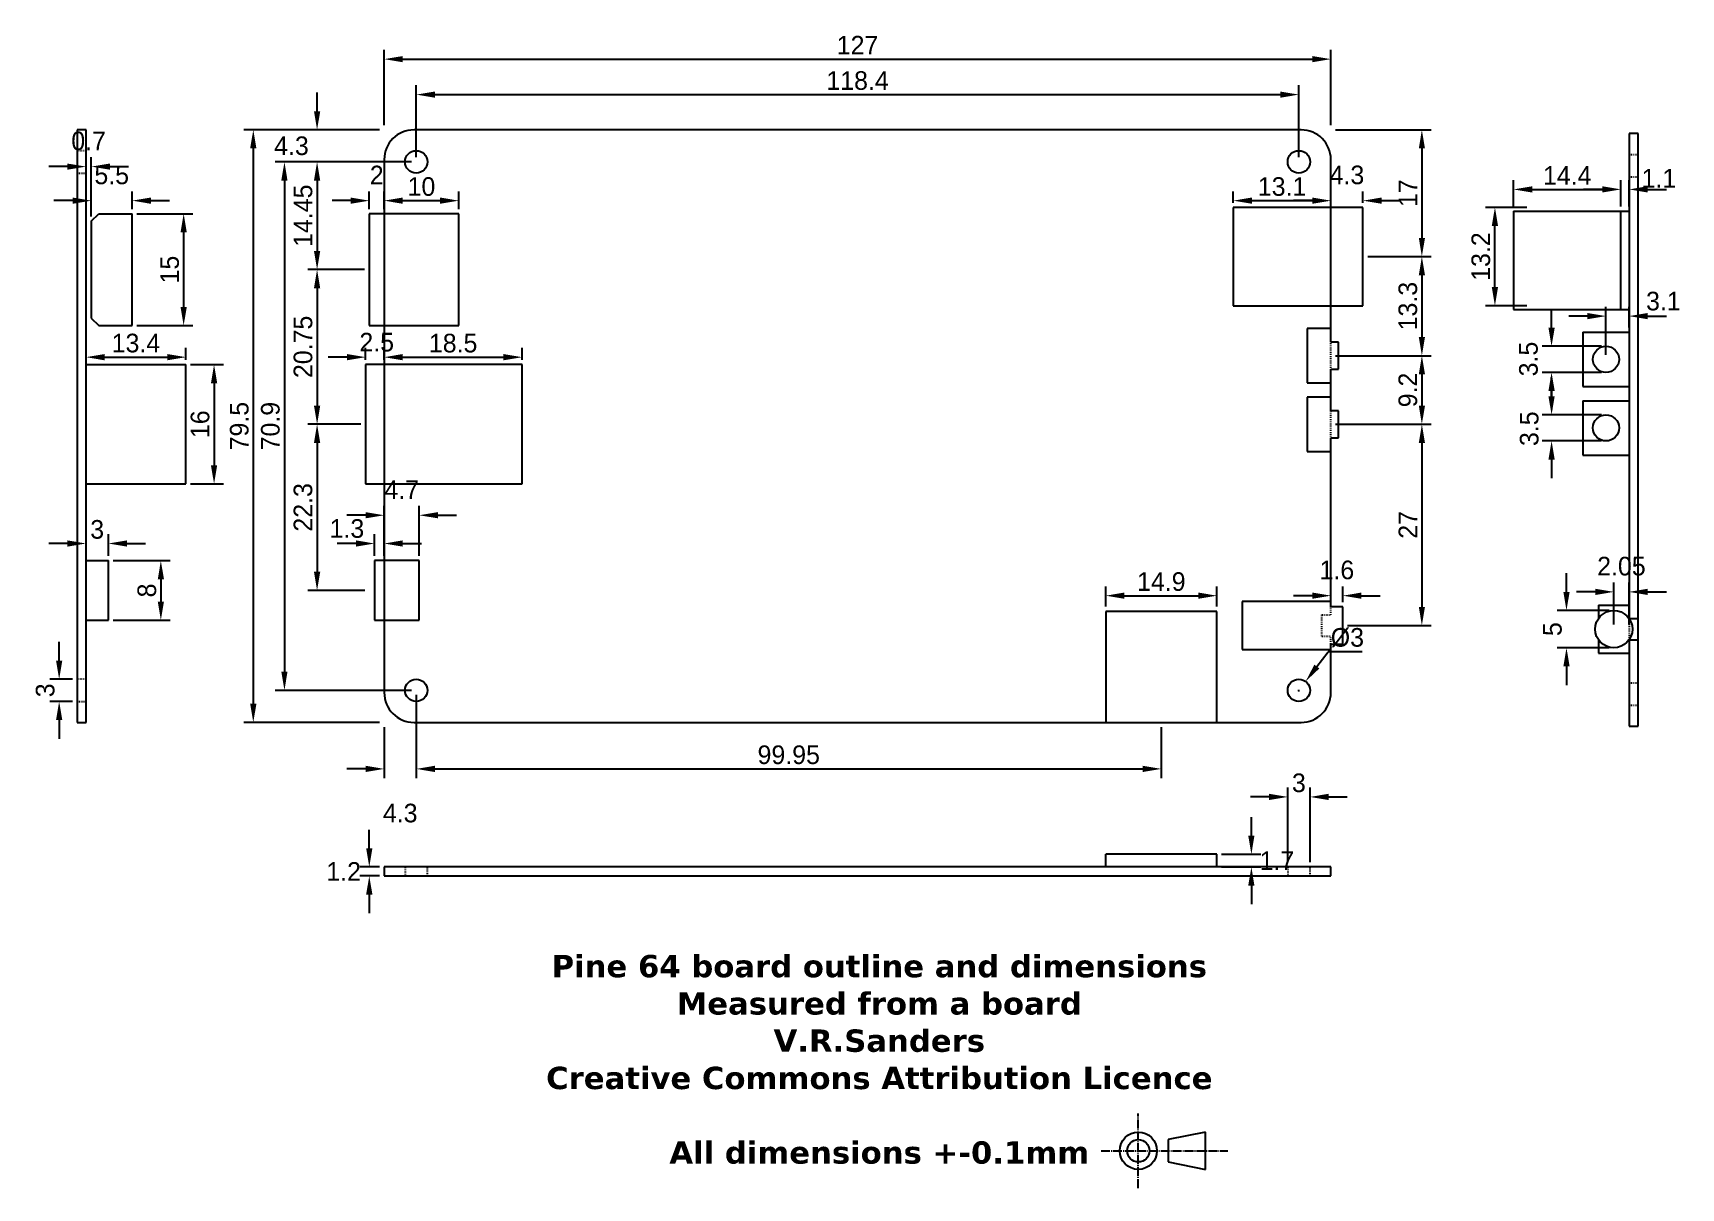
# Model space of a CAD drawing. Header units: millimetres. Extents: x -47 to 174, y -62 to 93.
import ezdxf

# ---------------------------------------------------------------- set-up
doc = ezdxf.new("R2010")
doc.units = ezdxf.units.MM
doc.linetypes.add('ACAD_ISO04W100', pattern=[30, 24, -3, 0, -3])
doc.linetypes.add('ACAD_ISO07W100', pattern=[3, 0, -3])
doc.layers.get('0').update_dxf_attribs({"color": 178, "true_color": 0x000000})
doc.layers.add('connectors', color=1, linetype='Continuous', true_color=0xff0000)
doc.layers.add('dimensions', color=3, linetype='Continuous', true_color=0x00ff00)
doc.styles.add('QCADDimTextStyle', font='txt')
doc.styles.add('textstyle11', font='')
doc.styles.get('textstyle11').set_extended_font_data('DejaVu Sans', bold=True)
doc.dimstyles.new('QCADDimStyle', dxfattribs={"dimtxt": 2.5, "dimasz": 2.5, "dimexe": 1.25, "dimexo": 0.625, "dimtad": 1, "dimtoh": 1, "dimdec": 4, "dimzin": 0, "dimdsep": 46, "dimtxsty": 'QCADDimTextStyle', "dimcen": 0.09, "dimadec": 0, "dimazin": 0, "dimtfac": 1, "dimtdec": 4, "dimtofl": 0, "dimtmove": 0, "dimatfit": 3, "dimfxl": 1, "dimtolj": 1, "dimtzin": 0, "dimarcsym": 0})

msp = doc.modelspace()

# ---------------------------------------------------------------- texts
at = {"layer": 'dimensions', "insert": (66.41791, -45.22973), "char_height": 3, "attachment_point": 5, "style": 'textstyle11'}
msp.add_mtext('Pine 64 board outline and dimensions \\PMeasured from a board\\PV.R.Sanders\\PCreative Commons Attribution Licence\\P\\PAll dimensions +-0.1mm', dxfattribs=at)

# ---------------------------------------------------------------- blocks, each defined once
blk = doc.blocks.new('*D1')
at = {"layer": 'Defpoints', "color": 0}
for p in [(0, 79.5), (0, 0), (-17.56, 0)]:
    blk.add_point(p, dxfattribs=at)
at = {"layer": 'dimensions', "color": 0, "lineweight": -2}
for p, q in [((-0.63, 79.5), (-18.81, 79.5)), ((-17.56, 77), (-17.56, 2.5)), ((-0.63, 0), (-18.81, 0))]:
    blk.add_line(p, q, dxfattribs=at)
at = {"layer": 'dimensions', "color": 0}
for points in [[(-17.14, 77), (-17.98, 77), (-17.56, 79.5)], [(-17.98, 2.5), (-17.14, 2.5), (-17.56, 0)]]:
    blk.add_solid(points, dxfattribs=at)
at = {"layer": 'dimensions', "color": 0, "insert": (-19.43, 39.75), "char_height": 2.5, "attachment_point": 5, "rotation": 90, "style": 'QCADDimTextStyle'}
blk.add_mtext('\\A1;79.5', dxfattribs=at)
blk = doc.blocks.new('*D2')
at = {"layer": 'Defpoints', "color": 0}
for p in [(127, 88.99), (0, 79.5), (127, 79.5)]:
    blk.add_point(p, dxfattribs=at)
at = {"layer": 'dimensions', "color": 0, "lineweight": -2}
for p, q in [((0, 80.12), (0, 90.24)), ((2.5, 88.99), (124.5, 88.99)), ((127, 80.12), (127, 90.24))]:
    blk.add_line(p, q, dxfattribs=at)
at = {"layer": 'dimensions', "color": 0}
for points in [[(2.5, 89.4), (2.5, 88.57), (0, 88.99)], [(124.5, 88.57), (124.5, 89.4), (127, 88.99)]]:
    blk.add_solid(points, dxfattribs=at)
at = {"layer": 'dimensions', "color": 0, "insert": (63.5, 90.86), "char_height": 2.5, "attachment_point": 5, "style": 'QCADDimTextStyle'}
blk.add_mtext('\\A1;127', dxfattribs=at)
blk = doc.blocks.new('*D3')
at = {"layer": 'Defpoints', "color": 0}
for p in [(127, 79.5), (131.3, 62.5), (139.2, 62.5)]:
    blk.add_point(p, dxfattribs=at)
at = {"layer": 'dimensions', "color": 0, "lineweight": -2}
for p, q in [((127.62, 79.5), (140.45, 79.5)), ((139.2, 77), (139.2, 65)), ((131.93, 62.5), (140.45, 62.5))]:
    blk.add_line(p, q, dxfattribs=at)
at = {"layer": 'dimensions', "color": 0}
for points in [[(139.62, 77), (138.79, 77), (139.2, 79.5)], [(138.79, 65), (139.62, 65), (139.2, 62.5)]]:
    blk.add_solid(points, dxfattribs=at)
at = {"layer": 'dimensions', "color": 0, "insert": (137.33, 71), "char_height": 2.5, "attachment_point": 5, "rotation": 90, "style": 'QCADDimTextStyle'}
blk.add_mtext('\\A1;17', dxfattribs=at)
blk = doc.blocks.new('*D4')
at = {"layer": 'Defpoints', "color": 0}
for p in [(131.93, 62.5), (127, 49.2), (139.2, 49.2)]:
    blk.add_point(p, dxfattribs=at)
at = {"layer": 'dimensions', "color": 0, "lineweight": -2}
for p, q in [((132.55, 62.5), (140.45, 62.5)), ((139.2, 60), (139.2, 51.7)), ((127.62, 49.2), (140.45, 49.2))]:
    blk.add_line(p, q, dxfattribs=at)
at = {"layer": 'dimensions', "color": 0}
for points in [[(139.62, 60), (138.79, 60), (139.2, 62.5)], [(138.79, 51.7), (139.62, 51.7), (139.2, 49.2)]]:
    blk.add_solid(points, dxfattribs=at)
at = {"layer": 'dimensions', "color": 0, "insert": (137.33, 55.85), "char_height": 2.5, "attachment_point": 5, "rotation": 90, "style": 'QCADDimTextStyle'}
blk.add_mtext('\\A1;13.3', dxfattribs=at)
blk = doc.blocks.new('*D5')
at = {"layer": 'Defpoints', "color": 0}
for p in [(127, 49.2), (127, 40), (139.2, 40)]:
    blk.add_point(p, dxfattribs=at)
at = {"layer": 'dimensions', "color": 0, "lineweight": -2}
for p, q in [((127.62, 49.2), (140.45, 49.2)), ((139.2, 46.7), (139.2, 42.5)), ((127.62, 40), (140.45, 40))]:
    blk.add_line(p, q, dxfattribs=at)
at = {"layer": 'dimensions', "color": 0}
for points in [[(139.62, 46.7), (138.79, 46.7), (139.2, 49.2)], [(138.79, 42.5), (139.62, 42.5), (139.2, 40)]]:
    blk.add_solid(points, dxfattribs=at)
at = {"layer": 'dimensions', "color": 0, "insert": (137.33, 44.6), "char_height": 2.5, "attachment_point": 5, "rotation": 90, "style": 'QCADDimTextStyle'}
blk.add_mtext('\\A1;9.2', dxfattribs=at)
blk = doc.blocks.new('*D6')
at = {"layer": 'Defpoints', "color": 0}
for p in [(127, 40), (128.6, 13), (139.2, 13)]:
    blk.add_point(p, dxfattribs=at)
at = {"layer": 'dimensions', "color": 0, "lineweight": -2}
for p, q in [((127.62, 40), (140.45, 40)), ((139.2, 37.5), (139.2, 15.5)), ((129.22, 13), (140.45, 13))]:
    blk.add_line(p, q, dxfattribs=at)
at = {"layer": 'dimensions', "color": 0}
for points in [[(139.62, 37.5), (138.79, 37.5), (139.2, 40)], [(138.79, 15.5), (139.62, 15.5), (139.2, 13)]]:
    blk.add_solid(points, dxfattribs=at)
at = {"layer": 'dimensions', "color": 0, "insert": (137.33, 26.5), "char_height": 2.5, "attachment_point": 5, "rotation": 90, "style": 'QCADDimTextStyle'}
blk.add_mtext('\\A1;27', dxfattribs=at)
blk = doc.blocks.new('*D7')
at = {"layer": 'Defpoints', "color": 0}
for p in [(4.3, 4.3), (0, 0), (4.3, -6.24)]:
    blk.add_point(p, dxfattribs=at)
at = {"layer": 'dimensions', "color": 0, "lineweight": -2}
for p, q in [((4.3, 3.68), (4.3, -7.49)), ((0, -0.62), (0, -7.49)), ((-2.5, -6.24), (-5, -6.24)), ((6.8, -6.24), (9.3, -6.24))]:
    blk.add_line(p, q, dxfattribs=at)
at = {"layer": 'dimensions', "color": 0}
for points in [[(-2.5, -6.66), (-2.5, -5.82), (0, -6.24)], [(6.8, -5.82), (6.8, -6.66), (4.3, -6.24)]]:
    blk.add_solid(points, dxfattribs=at)
at = {"layer": 'dimensions', "color": 0, "insert": (2.15, -12.18), "char_height": 2.5, "attachment_point": 5, "style": 'QCADDimTextStyle'}
blk.add_mtext('\\A1;4.3', dxfattribs=at)
blk = doc.blocks.new('*D8')
at = {"layer": 'Defpoints', "color": 0}
for p in [(4.3, 4.3), (104.25, 0), (104.25, -6.24)]:
    blk.add_point(p, dxfattribs=at)
at = {"layer": 'dimensions', "color": 0, "lineweight": -2}
for p, q in [((4.3, 3.68), (4.3, -7.49)), ((104.25, -0.63), (104.25, -7.49)), ((6.8, -6.24), (101.75, -6.24))]:
    blk.add_line(p, q, dxfattribs=at)
at = {"layer": 'dimensions', "color": 0}
for points in [[(6.8, -5.82), (6.8, -6.66), (4.3, -6.24)], [(101.75, -6.66), (101.75, -5.82), (104.25, -6.24)]]:
    blk.add_solid(points, dxfattribs=at)
at = {"layer": 'dimensions', "color": 0, "insert": (54.27, -4.36), "char_height": 2.5, "attachment_point": 5, "style": 'QCADDimTextStyle'}
blk.add_mtext('\\A1;99.95', dxfattribs=at)
blk = doc.blocks.new('*D9')
at = {"layer": 'Defpoints', "color": 0}
for p in [(122.7, 84.23), (4.3, 75.2), (122.7, 75.2)]:
    blk.add_point(p, dxfattribs=at)
at = {"layer": 'dimensions', "color": 0, "lineweight": -2}
for p, q in [((4.3, 75.83), (4.3, 85.48)), ((6.8, 84.23), (120.2, 84.23)), ((122.7, 75.83), (122.7, 85.48))]:
    blk.add_line(p, q, dxfattribs=at)
at = {"layer": 'dimensions', "color": 0}
for points in [[(6.8, 84.64), (6.8, 83.81), (4.3, 84.23)], [(120.2, 83.81), (120.2, 84.64), (122.7, 84.23)]]:
    blk.add_solid(points, dxfattribs=at)
at = {"layer": 'dimensions', "color": 0, "insert": (63.5, 86.1), "char_height": 2.5, "attachment_point": 5, "style": 'QCADDimTextStyle'}
blk.add_mtext('\\A1;118.4', dxfattribs=at)
blk = doc.blocks.new('*D10')
at = {"layer": 'Defpoints', "color": 0}
for p in [(4.3, 75.2), (-13.38, 4.3), (4.3, 4.3)]:
    blk.add_point(p, dxfattribs=at)
at = {"layer": 'dimensions', "color": 0, "lineweight": -2}
for p, q in [((3.68, 75.2), (-14.63, 75.2)), ((-13.38, 72.7), (-13.38, 6.8)), ((3.68, 4.3), (-14.63, 4.3))]:
    blk.add_line(p, q, dxfattribs=at)
at = {"layer": 'dimensions', "color": 0}
for points in [[(-12.97, 72.7), (-13.8, 72.7), (-13.38, 75.2)], [(-13.8, 6.8), (-12.97, 6.8), (-13.38, 4.3)]]:
    blk.add_solid(points, dxfattribs=at)
at = {"layer": 'dimensions', "color": 0, "insert": (-15.26, 39.75), "char_height": 2.5, "attachment_point": 5, "rotation": 90, "style": 'QCADDimTextStyle'}
blk.add_mtext('\\A1;70.9', dxfattribs=at)
blk = doc.blocks.new('*D11')
at = {"layer": 'Defpoints', "color": 0}
for p in [(-9, 79.5), (0, 79.5), (4.3, 75.2)]:
    blk.add_point(p, dxfattribs=at)
at = {"layer": 'dimensions', "color": 0, "lineweight": -2}
for p, q in [((-9, 82), (-9, 84.5)), ((-0.63, 79.5), (-10.25, 79.5)), ((3.68, 75.2), (-10.25, 75.2)), ((-9, 72.7), (-9, 70.2))]:
    blk.add_line(p, q, dxfattribs=at)
at = {"layer": 'dimensions', "color": 0}
for points in [[(-9.42, 82), (-8.58, 82), (-9, 79.5)], [(-8.58, 72.7), (-9.42, 72.7), (-9, 75.2)]]:
    blk.add_solid(points, dxfattribs=at)
at = {"layer": 'dimensions', "color": 0, "insert": (-12.44, 77.35), "char_height": 2.5, "attachment_point": 5, "style": 'QCADDimTextStyle'}
blk.add_mtext('\\A1;4.3', dxfattribs=at)
blk = doc.blocks.new('*D12')
at = {"layer": 'Defpoints', "color": 0}
for p in [(4.3, 75.2), (-9, 60.75), (-2, 60.75)]:
    blk.add_point(p, dxfattribs=at)
at = {"layer": 'dimensions', "color": 0, "lineweight": -2}
for p, q in [((3.68, 75.2), (-10.25, 75.2)), ((-9, 72.7), (-9, 63.25)), ((-2.62, 60.75), (-10.25, 60.75))]:
    blk.add_line(p, q, dxfattribs=at)
at = {"layer": 'dimensions', "color": 0}
for points in [[(-8.58, 72.7), (-9.42, 72.7), (-9, 75.2)], [(-9.42, 63.25), (-8.58, 63.25), (-9, 60.75)]]:
    blk.add_solid(points, dxfattribs=at)
at = {"layer": 'dimensions', "color": 0, "insert": (-10.88, 67.98), "char_height": 2.5, "attachment_point": 5, "rotation": 90, "style": 'QCADDimTextStyle'}
blk.add_mtext('\\A1;14.45', dxfattribs=at)
blk = doc.blocks.new('*D13')
at = {"layer": 'Defpoints', "color": 0}
for p in [(-2, 60.75), (-9, 40), (-2.5, 40)]:
    blk.add_point(p, dxfattribs=at)
at = {"layer": 'dimensions', "color": 0, "lineweight": -2}
for p, q in [((-2.62, 60.75), (-10.25, 60.75)), ((-9, 58.25), (-9, 42.5)), ((-3.13, 40), (-10.25, 40))]:
    blk.add_line(p, q, dxfattribs=at)
at = {"layer": 'dimensions', "color": 0}
for points in [[(-8.58, 58.25), (-9.42, 58.25), (-9, 60.75)], [(-9.42, 42.5), (-8.58, 42.5), (-9, 40)]]:
    blk.add_solid(points, dxfattribs=at)
at = {"layer": 'dimensions', "color": 0, "insert": (-10.88, 50.38), "char_height": 2.5, "attachment_point": 5, "rotation": 90, "style": 'QCADDimTextStyle'}
blk.add_mtext('\\A1;20.75', dxfattribs=at)
blk = doc.blocks.new('*D14')
at = {"layer": 'Defpoints', "color": 0}
for p in [(-2.5, 40), (-9, 17.7), (-1.96, 17.7)]:
    blk.add_point(p, dxfattribs=at)
at = {"layer": 'dimensions', "color": 0, "lineweight": -2}
for p, q in [((-3.13, 40), (-10.25, 40)), ((-9, 37.5), (-9, 20.2)), ((-2.58, 17.7), (-10.25, 17.7))]:
    blk.add_line(p, q, dxfattribs=at)
at = {"layer": 'dimensions', "color": 0}
for points in [[(-8.58, 37.5), (-9.42, 37.5), (-9, 40)], [(-9.42, 20.2), (-8.58, 20.2), (-9, 17.7)]]:
    blk.add_solid(points, dxfattribs=at)
at = {"layer": 'dimensions', "color": 0, "insert": (-10.88, 28.85), "char_height": 2.5, "attachment_point": 5, "rotation": 90, "style": 'QCADDimTextStyle'}
blk.add_mtext('\\A1;22.3', dxfattribs=at)
blk = doc.blocks.new('*D15')
at = {"layer": 'Defpoints', "color": 0}
for p in [(111.7, 17), (96.8, 14.9), (111.7, 14.9)]:
    blk.add_point(p, dxfattribs=at)
at = {"layer": 'dimensions', "color": 0, "lineweight": -2}
for p, q in [((96.8, 15.53), (96.8, 18.25)), ((111.7, 15.53), (111.7, 18.25)), ((99.3, 17), (109.2, 17))]:
    blk.add_line(p, q, dxfattribs=at)
at = {"layer": 'dimensions', "color": 0}
for points in [[(99.3, 17.42), (99.3, 16.58), (96.8, 17)], [(109.2, 16.58), (109.2, 17.42), (111.7, 17)]]:
    blk.add_solid(points, dxfattribs=at)
at = {"layer": 'dimensions', "color": 0, "insert": (104.25, 18.88), "char_height": 2.5, "attachment_point": 5, "style": 'QCADDimTextStyle'}
blk.add_mtext('\\A1;14.9', dxfattribs=at)
blk = doc.blocks.new('*D16')
at = {"layer": 'Defpoints', "color": 0}
for p in [(127, 15.5), (128.6, 17), (128.6, 15.5)]:
    blk.add_point(p, dxfattribs=at)
at = {"layer": 'dimensions', "color": 0, "lineweight": -2}
for p, q in [((127, 16.13), (127, 18.25)), ((128.6, 16.13), (128.6, 18.25)), ((124.5, 17), (122, 17)), ((131.1, 17), (133.6, 17))]:
    blk.add_line(p, q, dxfattribs=at)
at = {"layer": 'dimensions', "color": 0}
for points in [[(124.5, 16.58), (124.5, 17.42), (127, 17)], [(131.1, 17.42), (131.1, 16.58), (128.6, 17)]]:
    blk.add_solid(points, dxfattribs=at)
at = {"layer": 'dimensions', "color": 0, "insert": (127.8, 20.44), "char_height": 2.5, "attachment_point": 5, "style": 'QCADDimTextStyle'}
blk.add_mtext('\\A1;1.6', dxfattribs=at)
blk = doc.blocks.new('*D17')
at = {"layer": 'Defpoints', "color": 0}
for p in [(113.9, 69.1), (127, 70), (127, 69.1)]:
    blk.add_point(p, dxfattribs=at)
at = {"layer": 'dimensions', "color": 0, "lineweight": -2}
for p, q in [((113.9, 69.73), (113.9, 71.25)), ((127, 69.73), (127, 71.25)), ((116.4, 70), (124.5, 70))]:
    blk.add_line(p, q, dxfattribs=at)
at = {"layer": 'dimensions', "color": 0}
for points in [[(116.4, 70.42), (116.4, 69.58), (113.9, 70)], [(124.5, 69.58), (124.5, 70.42), (127, 70)]]:
    blk.add_solid(points, dxfattribs=at)
at = {"layer": 'dimensions', "color": 0, "insert": (120.45, 71.88), "char_height": 2.5, "attachment_point": 5, "style": 'QCADDimTextStyle'}
blk.add_mtext('\\A1;13.1', dxfattribs=at)
blk = doc.blocks.new('*D18')
at = {"layer": 'Defpoints', "color": 0}
for p in [(127, 69.1), (131.3, 70), (131.3, 69.1)]:
    blk.add_point(p, dxfattribs=at)
at = {"layer": 'dimensions', "color": 0, "lineweight": -2}
for p, q in [((127, 69.73), (127, 71.25)), ((131.3, 69.73), (131.3, 71.25)), ((124.5, 70), (122, 70)), ((133.8, 70), (136.3, 70))]:
    blk.add_line(p, q, dxfattribs=at)
at = {"layer": 'dimensions', "color": 0}
for points in [[(124.5, 69.58), (124.5, 70.42), (127, 70)], [(133.8, 70.42), (133.8, 69.58), (131.3, 70)]]:
    blk.add_solid(points, dxfattribs=at)
at = {"layer": 'dimensions', "color": 0, "insert": (129.15, 73.44), "char_height": 2.5, "attachment_point": 5, "style": 'QCADDimTextStyle'}
blk.add_mtext('\\A1;4.3', dxfattribs=at)
blk = doc.blocks.new('*D19')
at = {"layer": 'Defpoints', "color": 0}
for p in [(0, 70), (-2, 68.25), (0, 68.25)]:
    blk.add_point(p, dxfattribs=at)
at = {"layer": 'dimensions', "color": 0, "lineweight": -2}
for p, q in [((-2, 68.88), (-2, 71.25)), ((0, 68.88), (0, 71.25)), ((-4.5, 70), (-7, 70)), ((2.5, 70), (5, 70))]:
    blk.add_line(p, q, dxfattribs=at)
at = {"layer": 'dimensions', "color": 0}
for points in [[(-4.5, 69.58), (-4.5, 70.42), (-2, 70)], [(2.5, 70.42), (2.5, 69.58), (0, 70)]]:
    blk.add_solid(points, dxfattribs=at)
at = {"layer": 'dimensions', "color": 0, "insert": (-1, 73.44), "char_height": 2.5, "attachment_point": 5, "style": 'QCADDimTextStyle'}
blk.add_mtext('\\A1;2', dxfattribs=at)
blk = doc.blocks.new('*D20')
at = {"layer": 'Defpoints', "color": 0}
for p in [(10, 70), (0, 68.25), (10, 68.25)]:
    blk.add_point(p, dxfattribs=at)
at = {"layer": 'dimensions', "color": 0, "lineweight": -2}
for p, q in [((0, 68.88), (0, 71.25)), ((10, 68.88), (10, 71.25)), ((2.5, 70), (7.5, 70))]:
    blk.add_line(p, q, dxfattribs=at)
at = {"layer": 'dimensions', "color": 0}
for points in [[(2.5, 70.42), (2.5, 69.58), (0, 70)], [(7.5, 69.58), (7.5, 70.42), (10, 70)]]:
    blk.add_solid(points, dxfattribs=at)
at = {"layer": 'dimensions', "color": 0, "insert": (5, 71.88), "char_height": 2.5, "attachment_point": 5, "style": 'QCADDimTextStyle'}
blk.add_mtext('\\A1;10', dxfattribs=at)
blk = doc.blocks.new('*D21')
at = {"layer": 'Defpoints', "color": 0}
for p in [(123.61, 5.5), (121.79, 3.1)]:
    blk.add_point(p, dxfattribs=at)
at = {"layer": 'dimensions', "color": 0, "lineweight": -2}
for p in [(125.12, 7.49), (131.18, 9.48)]:
    blk.add_line(p, (126.62, 9.48), dxfattribs=at)
at = {"layer": 'dimensions', "color": 0}
for p, q in [((122.61, 4.3), (122.79, 4.3)), ((122.7, 4.21), (122.7, 4.39))]:
    blk.add_line(p, q, dxfattribs=at)
blk.add_solid([(124.78, 7.74), (125.45, 7.24), (123.61, 5.5)], dxfattribs=at)
at = {"layer": 'dimensions', "color": 0, "insert": (129.21, 11.36), "char_height": 2.5, "attachment_point": 5, "style": 'QCADDimTextStyle'}
blk.add_mtext('\\A1;%%c3', dxfattribs=at)
blk = doc.blocks.new('*D22')
at = {"layer": 'Defpoints', "color": 0}
for p in [(0, -19.4), (-2, -20.6), (0, -20.6)]:
    blk.add_point(p, dxfattribs=at)
at = {"layer": 'dimensions', "color": 0, "lineweight": -2}
for p, q in [((-2, -16.9), (-2, -14.4)), ((-0.62, -19.4), (-3.25, -19.4)), ((-0.62, -20.6), (-3.25, -20.6)), ((-2, -23.1), (-2, -25.6))]:
    blk.add_line(p, q, dxfattribs=at)
at = {"layer": 'dimensions', "color": 0}
for points in [[(-2.42, -16.9), (-1.58, -16.9), (-2, -19.4)], [(-1.58, -23.1), (-2.42, -23.1), (-2, -20.6)]]:
    blk.add_solid(points, dxfattribs=at)
at = {"layer": 'dimensions', "color": 0, "insert": (-5.44, -20), "char_height": 2.5, "attachment_point": 5, "style": 'QCADDimTextStyle'}
blk.add_mtext('\\A1;1.2', dxfattribs=at)
blk = doc.blocks.new('*D23')
at = {"layer": 'Defpoints', "color": 0}
for p in [(111.7, -17.7), (111.7, -19.4), (116.33, -17.7)]:
    blk.add_point(p, dxfattribs=at)
at = {"layer": 'dimensions', "color": 0, "lineweight": -2}
for p, q in [((116.33, -15.2), (116.33, -12.7)), ((112.33, -17.7), (117.58, -17.7)), ((112.33, -19.4), (117.58, -19.4)), ((116.33, -21.9), (116.33, -24.4))]:
    blk.add_line(p, q, dxfattribs=at)
at = {"layer": 'dimensions', "color": 0}
for points in [[(115.91, -15.2), (116.74, -15.2), (116.33, -17.7)], [(116.74, -21.9), (115.91, -21.9), (116.33, -19.4)]]:
    blk.add_solid(points, dxfattribs=at)
at = {"layer": 'dimensions', "color": 0, "insert": (119.76, -18.55), "char_height": 2.5, "attachment_point": 5, "style": 'QCADDimTextStyle'}
blk.add_mtext('\\A1;1.7', dxfattribs=at)
blk = doc.blocks.new('*D24')
at = {"layer": 'Defpoints', "color": 0}
for p in [(124.2, -10), (121.2, -19.4), (124.2, -19.4)]:
    blk.add_point(p, dxfattribs=at)
at = {"layer": 'dimensions', "color": 0, "lineweight": -2}
for p, q in [((121.2, -18.77), (121.2, -8.75)), ((124.2, -18.77), (124.2, -8.75)), ((118.7, -10), (116.2, -10)), ((126.7, -10), (129.2, -10))]:
    blk.add_line(p, q, dxfattribs=at)
at = {"layer": 'dimensions', "color": 0}
for points in [[(118.7, -10.42), (118.7, -9.58), (121.2, -10)], [(126.7, -9.58), (126.7, -10.42), (124.2, -10)]]:
    blk.add_solid(points, dxfattribs=at)
at = {"layer": 'dimensions', "color": 0, "insert": (122.7, -8.12), "char_height": 2.5, "attachment_point": 5, "style": 'QCADDimTextStyle'}
blk.add_mtext('\\A1;3', dxfattribs=at)
blk = doc.blocks.new('*D25')
at = {"layer": 'Defpoints', "color": 0}
for p in [(-33.8, 68.25), (-33.8, 53.25), (-26.9, 53.25)]:
    blk.add_point(p, dxfattribs=at)
at = {"layer": 'dimensions', "color": 0, "lineweight": -2}
for p, q in [((-33.17, 68.25), (-25.65, 68.25)), ((-26.9, 65.75), (-26.9, 55.75)), ((-33.17, 53.25), (-25.65, 53.25))]:
    blk.add_line(p, q, dxfattribs=at)
at = {"layer": 'dimensions', "color": 0}
for points in [[(-26.48, 65.75), (-27.32, 65.75), (-26.9, 68.25)], [(-27.32, 55.75), (-26.48, 55.75), (-26.9, 53.25)]]:
    blk.add_solid(points, dxfattribs=at)
at = {"layer": 'dimensions', "color": 0, "insert": (-28.77, 60.75), "char_height": 2.5, "attachment_point": 5, "rotation": 90, "style": 'QCADDimTextStyle'}
blk.add_mtext('\\A1;15', dxfattribs=at)
blk = doc.blocks.new('*D26')
at = {"layer": 'Defpoints', "color": 0}
for p in [(-26.6, 48), (-26.6, 32), (-22.82, 32)]:
    blk.add_point(p, dxfattribs=at)
at = {"layer": 'dimensions', "color": 0, "lineweight": -2}
for p, q in [((-25.97, 48), (-21.57, 48)), ((-22.82, 45.5), (-22.82, 34.5)), ((-25.97, 32), (-21.57, 32))]:
    blk.add_line(p, q, dxfattribs=at)
at = {"layer": 'dimensions', "color": 0}
for points in [[(-22.4, 45.5), (-23.24, 45.5), (-22.82, 48)], [(-23.24, 34.5), (-22.4, 34.5), (-22.82, 32)]]:
    blk.add_solid(points, dxfattribs=at)
at = {"layer": 'dimensions', "color": 0, "insert": (-24.69, 40), "char_height": 2.5, "attachment_point": 5, "rotation": 90, "style": 'QCADDimTextStyle'}
blk.add_mtext('\\A1;16', dxfattribs=at)
blk = doc.blocks.new('*D27')
at = {"layer": 'Defpoints', "color": 0}
for p in [(-37, 21.7), (-37, 13.7), (-29.96, 13.7)]:
    blk.add_point(p, dxfattribs=at)
at = {"layer": 'dimensions', "color": 0, "lineweight": -2}
for p, q in [((-36.37, 21.7), (-28.71, 21.7)), ((-29.96, 19.2), (-29.96, 16.2)), ((-36.37, 13.7), (-28.71, 13.7))]:
    blk.add_line(p, q, dxfattribs=at)
at = {"layer": 'dimensions', "color": 0}
for points in [[(-29.54, 19.2), (-30.37, 19.2), (-29.96, 21.7)], [(-30.37, 16.2), (-29.54, 16.2), (-29.96, 13.7)]]:
    blk.add_solid(points, dxfattribs=at)
at = {"layer": 'dimensions', "color": 0, "insert": (-31.83, 17.7), "char_height": 2.5, "attachment_point": 5, "rotation": 90, "style": 'QCADDimTextStyle'}
blk.add_mtext('\\A1;8', dxfattribs=at)
blk = doc.blocks.new('*D28')
at = {"layer": 'Defpoints', "color": 0}
for p in [(-26.6, 49), (-40, 48), (-26.6, 48)]:
    blk.add_point(p, dxfattribs=at)
at = {"layer": 'dimensions', "color": 0, "lineweight": -2}
for p, q in [((-40, 48.63), (-40, 50.25)), ((-37.5, 49), (-29.1, 49)), ((-26.6, 48.63), (-26.6, 50.25))]:
    blk.add_line(p, q, dxfattribs=at)
at = {"layer": 'dimensions', "color": 0}
for points in [[(-37.5, 49.42), (-37.5, 48.58), (-40, 49)], [(-29.1, 48.58), (-29.1, 49.42), (-26.6, 49)]]:
    blk.add_solid(points, dxfattribs=at)
at = {"layer": 'dimensions', "color": 0, "insert": (-33.3, 50.88), "char_height": 2.5, "attachment_point": 5, "style": 'QCADDimTextStyle'}
blk.add_mtext('\\A1;13.4', dxfattribs=at)
blk = doc.blocks.new('*D29')
at = {"layer": 'Defpoints', "color": 0}
for p in [(-33.8, 70), (-39.3, 67.25), (-33.8, 68.25)]:
    blk.add_point(p, dxfattribs=at)
at = {"layer": 'dimensions', "color": 0, "lineweight": -2}
for p, q in [((-39.3, 67.88), (-39.3, 71.25)), ((-33.8, 68.88), (-33.8, 71.25)), ((-41.8, 70), (-44.3, 70)), ((-31.3, 70), (-28.8, 70))]:
    blk.add_line(p, q, dxfattribs=at)
at = {"layer": 'dimensions', "color": 0}
for points in [[(-41.8, 69.58), (-41.8, 70.42), (-39.3, 70)], [(-31.3, 70.42), (-31.3, 69.58), (-33.8, 70)]]:
    blk.add_solid(points, dxfattribs=at)
at = {"layer": 'dimensions', "color": 0, "insert": (-36.55, 73.44), "char_height": 2.5, "attachment_point": 5, "style": 'QCADDimTextStyle'}
blk.add_mtext('\\A1;5.5', dxfattribs=at)
blk = doc.blocks.new('*D30')
at = {"layer": 'Defpoints', "color": 0}
for p in [(-40, 74.57), (-40, 67.25), (-39.3, 67.25)]:
    blk.add_point(p, dxfattribs=at)
at = {"layer": 'dimensions', "color": 0, "lineweight": -2}
for p, q in [((-40, 67.88), (-40, 75.82)), ((-39.3, 67.88), (-39.3, 75.82)), ((-42.5, 74.57), (-45, 74.57)), ((-36.8, 74.57), (-34.3, 74.57))]:
    blk.add_line(p, q, dxfattribs=at)
at = {"layer": 'dimensions', "color": 0}
for points in [[(-42.5, 74.15), (-42.5, 74.98), (-40, 74.57)], [(-36.8, 74.98), (-36.8, 74.15), (-39.3, 74.57)]]:
    blk.add_solid(points, dxfattribs=at)
at = {"layer": 'dimensions', "color": 0, "insert": (-39.65, 78), "char_height": 2.5, "attachment_point": 5, "style": 'QCADDimTextStyle'}
blk.add_mtext('\\A1;0.7', dxfattribs=at)
blk = doc.blocks.new('*D31')
at = {"layer": 'Defpoints', "color": 0}
for p in [(-37, 24), (-40, 21.7), (-37, 21.7)]:
    blk.add_point(p, dxfattribs=at)
at = {"layer": 'dimensions', "color": 0, "lineweight": -2}
for p, q in [((-40, 22.33), (-40, 25.25)), ((-37, 22.33), (-37, 25.25)), ((-42.5, 24), (-45, 24)), ((-34.5, 24), (-32, 24))]:
    blk.add_line(p, q, dxfattribs=at)
at = {"layer": 'dimensions', "color": 0}
for points in [[(-42.5, 23.58), (-42.5, 24.42), (-40, 24)], [(-34.5, 24.42), (-34.5, 23.58), (-37, 24)]]:
    blk.add_solid(points, dxfattribs=at)
at = {"layer": 'dimensions', "color": 0, "insert": (-38.5, 25.88), "char_height": 2.5, "attachment_point": 5, "style": 'QCADDimTextStyle'}
blk.add_mtext('\\A1;3', dxfattribs=at)
blk = doc.blocks.new('*D32')
at = {"layer": 'Defpoints', "color": 0}
for p in [(-43.6, 5.8), (-41.2, 5.8), (-41.2, 2.8)]:
    blk.add_point(p, dxfattribs=at)
at = {"layer": 'dimensions', "color": 0, "lineweight": -2}
for p, q in [((-43.6, 8.3), (-43.6, 10.8)), ((-41.82, 5.8), (-44.85, 5.8)), ((-41.82, 2.8), (-44.85, 2.8)), ((-43.6, 0.3), (-43.6, -2.2))]:
    blk.add_line(p, q, dxfattribs=at)
at = {"layer": 'dimensions', "color": 0}
for points in [[(-44.02, 8.3), (-43.18, 8.3), (-43.6, 5.8)], [(-43.18, 0.3), (-44.02, 0.3), (-43.6, 2.8)]]:
    blk.add_solid(points, dxfattribs=at)
at = {"layer": 'dimensions', "color": 0, "insert": (-45.47, 4.3), "char_height": 2.5, "attachment_point": 5, "rotation": 90, "style": 'QCADDimTextStyle'}
blk.add_mtext('\\A1;3', dxfattribs=at)
blk = doc.blocks.new('*D33')
at = {"layer": 'Defpoints', "color": 0}
for p in [(0, 49), (-2.5, 48), (0, 48)]:
    blk.add_point(p, dxfattribs=at)
at = {"layer": 'dimensions', "color": 0, "lineweight": -2}
for p, q in [((-5, 49), (-7.5, 49)), ((-2.5, 48.63), (-2.5, 50.25)), ((0, 48.63), (0, 50.25)), ((2.5, 49), (5, 49))]:
    blk.add_line(p, q, dxfattribs=at)
at = {"layer": 'dimensions', "color": 0}
for points in [[(-5, 48.58), (-5, 49.42), (-2.5, 49)], [(2.5, 49.42), (2.5, 48.58), (0, 49)]]:
    blk.add_solid(points, dxfattribs=at)
at = {"layer": 'dimensions', "color": 0, "insert": (-1, 51), "char_height": 2.5, "attachment_point": 5, "style": 'QCADDimTextStyle'}
blk.add_mtext('\\A1;2.5', dxfattribs=at)
blk = doc.blocks.new('*D34')
at = {"layer": 'Defpoints', "color": 0}
for p in [(18.5, 49), (0, 48), (18.5, 48)]:
    blk.add_point(p, dxfattribs=at)
at = {"layer": 'dimensions', "color": 0, "lineweight": -2}
for p, q in [((0, 48.63), (0, 50.25)), ((2.5, 49), (16, 49)), ((18.5, 48.63), (18.5, 50.25))]:
    blk.add_line(p, q, dxfattribs=at)
at = {"layer": 'dimensions', "color": 0}
for points in [[(2.5, 49.42), (2.5, 48.58), (0, 49)], [(16, 48.58), (16, 49.42), (18.5, 49)]]:
    blk.add_solid(points, dxfattribs=at)
at = {"layer": 'dimensions', "color": 0, "insert": (9.25, 50.87), "char_height": 2.5, "attachment_point": 5, "style": 'QCADDimTextStyle'}
blk.add_mtext('\\A1;18.5', dxfattribs=at)
blk = doc.blocks.new('*D35')
at = {"layer": 'Defpoints', "color": 0}
for p in [(-1.3, 24), (-1.3, 21.7), (0, 21.7)]:
    blk.add_point(p, dxfattribs=at)
at = {"layer": 'dimensions', "color": 0, "lineweight": -2}
for p, q in [((-1.3, 22.33), (-1.3, 25.25)), ((0, 22.33), (0, 25.25)), ((-3.8, 24), (-6.3, 24)), ((2.5, 24), (5, 24))]:
    blk.add_line(p, q, dxfattribs=at)
at = {"layer": 'dimensions', "color": 0}
for points in [[(-3.8, 23.58), (-3.8, 24.42), (-1.3, 24)], [(2.5, 24.42), (2.5, 23.58), (0, 24)]]:
    blk.add_solid(points, dxfattribs=at)
at = {"layer": 'dimensions', "color": 0, "insert": (-5, 26), "char_height": 2.5, "attachment_point": 5, "style": 'QCADDimTextStyle'}
blk.add_mtext('\\A1;1.3', dxfattribs=at)
blk = doc.blocks.new('*D36')
at = {"layer": 'Defpoints', "color": 0}
for p in [(4.7, 27.79), (0, 21.7), (4.7, 21.7)]:
    blk.add_point(p, dxfattribs=at)
at = {"layer": 'dimensions', "color": 0, "lineweight": -2}
for p, q in [((0, 22.33), (0, 29.04)), ((4.7, 22.33), (4.7, 29.04)), ((-2.5, 27.79), (-5, 27.79)), ((7.2, 27.79), (9.7, 27.79))]:
    blk.add_line(p, q, dxfattribs=at)
at = {"layer": 'dimensions', "color": 0}
for points in [[(-2.5, 27.38), (-2.5, 28.21), (0, 27.79)], [(7.2, 28.21), (7.2, 27.38), (4.7, 27.79)]]:
    blk.add_solid(points, dxfattribs=at)
at = {"layer": 'dimensions', "color": 0, "insert": (2.35, 31.23), "char_height": 2.5, "attachment_point": 5, "style": 'QCADDimTextStyle'}
blk.add_mtext('\\A1;4.7', dxfattribs=at)
blk = doc.blocks.new('*D37')
at = {"layer": 'Defpoints', "color": 0}
for p in [(158.6, 15.01), (164.95, 15.01), (164.95, 10.01)]:
    blk.add_point(p, dxfattribs=at)
at = {"layer": 'dimensions', "color": 0, "lineweight": -2}
for p, q in [((158.6, 17.51), (158.6, 20.01)), ((164.32, 15.01), (157.35, 15.01)), ((164.32, 10.01), (157.35, 10.01)), ((158.6, 7.51), (158.6, 5.01))]:
    blk.add_line(p, q, dxfattribs=at)
at = {"layer": 'dimensions', "color": 0}
for points in [[(158.18, 17.51), (159.02, 17.51), (158.6, 15.01)], [(159.02, 7.51), (158.18, 7.51), (158.6, 10.01)]]:
    blk.add_solid(points, dxfattribs=at)
at = {"layer": 'dimensions', "color": 0, "insert": (156.72, 12.51), "char_height": 2.5, "attachment_point": 5, "rotation": 90, "style": 'QCADDimTextStyle'}
blk.add_mtext('\\A1;5', dxfattribs=at)
blk = doc.blocks.new('*D38')
at = {"layer": 'Defpoints', "color": 0}
for p in [(167, 17.51), (164.95, 12.51), (167, 12.51)]:
    blk.add_point(p, dxfattribs=at)
at = {"layer": 'dimensions', "color": 0, "lineweight": -2}
for p, q in [((164.95, 13.13), (164.95, 18.76)), ((167, 13.13), (167, 18.76)), ((162.45, 17.51), (159.95, 17.51)), ((169.5, 17.51), (172, 17.51))]:
    blk.add_line(p, q, dxfattribs=at)
at = {"layer": 'dimensions', "color": 0}
for points in [[(162.45, 17.09), (162.45, 17.93), (164.95, 17.51)], [(169.5, 17.93), (169.5, 17.09), (167, 17.51)]]:
    blk.add_solid(points, dxfattribs=at)
at = {"layer": 'dimensions', "color": 0, "insert": (165.97, 20.95), "char_height": 2.5, "attachment_point": 5, "style": 'QCADDimTextStyle'}
blk.add_mtext('\\A1;2.05', dxfattribs=at)
blk = doc.blocks.new('*D39')
at = {"layer": 'Defpoints', "color": 0}
for p in [(163.9, 41.26), (156.6, 37.76), (163.9, 37.76)]:
    blk.add_point(p, dxfattribs=at)
at = {"layer": 'dimensions', "color": 0, "lineweight": -2}
for p, q in [((156.6, 43.76), (156.6, 46.26)), ((163.28, 41.26), (155.35, 41.26)), ((163.28, 37.76), (155.35, 37.76)), ((156.6, 35.26), (156.6, 32.76))]:
    blk.add_line(p, q, dxfattribs=at)
at = {"layer": 'dimensions', "color": 0}
for points in [[(156.18, 43.76), (157.02, 43.76), (156.6, 41.26)], [(157.02, 35.26), (156.18, 35.26), (156.6, 37.76)]]:
    blk.add_solid(points, dxfattribs=at)
at = {"layer": 'dimensions', "color": 0, "insert": (153.61, 39.4), "char_height": 2.5, "attachment_point": 5, "rotation": 90, "style": 'QCADDimTextStyle'}
blk.add_mtext('\\A1;3.5', dxfattribs=at)
blk = doc.blocks.new('*D40')
at = {"layer": 'Defpoints', "color": 0}
for p in [(156.6, 50.46), (163.9, 50.46), (163.9, 46.96)]:
    blk.add_point(p, dxfattribs=at)
at = {"layer": 'dimensions', "color": 0, "lineweight": -2}
for p, q in [((156.6, 52.96), (156.6, 55.46)), ((163.28, 50.46), (155.35, 50.46)), ((163.28, 46.96), (155.35, 46.96)), ((156.6, 44.46), (156.6, 41.96))]:
    blk.add_line(p, q, dxfattribs=at)
at = {"layer": 'dimensions', "color": 0}
for points in [[(156.18, 52.96), (157.02, 52.96), (156.6, 50.46)], [(157.02, 44.46), (156.18, 44.46), (156.6, 46.96)]]:
    blk.add_solid(points, dxfattribs=at)
at = {"layer": 'dimensions', "color": 0, "insert": (153.51, 48.75), "char_height": 2.5, "attachment_point": 5, "rotation": 90, "style": 'QCADDimTextStyle'}
blk.add_mtext('\\A1;3.5', dxfattribs=at)
blk = doc.blocks.new('*D41')
at = {"layer": 'Defpoints', "color": 0}
for p in [(149, 69.1), (153.9, 69.1), (153.9, 55.9)]:
    blk.add_point(p, dxfattribs=at)
at = {"layer": 'dimensions', "color": 0, "lineweight": -2}
for p, q in [((153.28, 69.1), (147.75, 69.1)), ((149, 58.4), (149, 66.6)), ((153.28, 55.9), (147.75, 55.9))]:
    blk.add_line(p, q, dxfattribs=at)
at = {"layer": 'dimensions', "color": 0}
for points in [[(149.42, 66.6), (148.58, 66.6), (149, 69.1)], [(148.58, 58.4), (149.42, 58.4), (149, 55.9)]]:
    blk.add_solid(points, dxfattribs=at)
at = {"layer": 'dimensions', "color": 0, "insert": (147.12, 62.5), "char_height": 2.5, "attachment_point": 5, "rotation": 90, "style": 'QCADDimTextStyle'}
blk.add_mtext('\\A1;13.2', dxfattribs=at)
blk = doc.blocks.new('*D42')
at = {"layer": 'Defpoints', "color": 0}
for p in [(165.9, 71.51), (151.5, 68.61), (165.9, 68.61)]:
    blk.add_point(p, dxfattribs=at)
at = {"layer": 'dimensions', "color": 0, "lineweight": -2}
for p, q in [((151.5, 69.23), (151.5, 72.76)), ((154, 71.51), (163.4, 71.51)), ((165.9, 69.23), (165.9, 72.76))]:
    blk.add_line(p, q, dxfattribs=at)
at = {"layer": 'dimensions', "color": 0}
for points in [[(154, 71.93), (154, 71.09), (151.5, 71.51)], [(163.4, 71.09), (163.4, 71.93), (165.9, 71.51)]]:
    blk.add_solid(points, dxfattribs=at)
at = {"layer": 'dimensions', "color": 0, "insert": (158.7, 73.38), "char_height": 2.5, "attachment_point": 5, "style": 'QCADDimTextStyle'}
blk.add_mtext('\\A1;14.4', dxfattribs=at)
blk = doc.blocks.new('*D43')
at = {"layer": 'Defpoints', "color": 0}
for p in [(167, 54.51), (167, 52.36), (163.9, 48.71)]:
    blk.add_point(p, dxfattribs=at)
at = {"layer": 'dimensions', "color": 0, "lineweight": -2}
for p, q in [((163.9, 49.33), (163.9, 55.76)), ((167, 52.98), (167, 55.76)), ((161.4, 54.51), (158.9, 54.51)), ((169.5, 54.51), (172, 54.51))]:
    blk.add_line(p, q, dxfattribs=at)
at = {"layer": 'dimensions', "color": 0}
for points in [[(161.4, 54.09), (161.4, 54.93), (163.9, 54.51)], [(169.5, 54.93), (169.5, 54.09), (167, 54.51)]]:
    blk.add_solid(points, dxfattribs=at)
at = {"layer": 'dimensions', "color": 0, "insert": (171.6, 56.51), "char_height": 2.5, "attachment_point": 5, "style": 'QCADDimTextStyle'}
blk.add_mtext('\\A1;3.1', dxfattribs=at)
blk = doc.blocks.new('*D44')
at = {"layer": 'Defpoints', "color": 0}
for p in [(167, 71.51), (165.9, 68.61), (167, 68.61)]:
    blk.add_point(p, dxfattribs=at)
at = {"layer": 'dimensions', "color": 0, "lineweight": -2}
for p, q in [((163.4, 71.51), (160.9, 71.51)), ((165.9, 69.23), (165.9, 72.76)), ((167, 69.23), (167, 72.76)), ((169.5, 71.51), (172, 71.51))]:
    blk.add_line(p, q, dxfattribs=at)
at = {"layer": 'dimensions', "color": 0}
for points in [[(163.4, 71.09), (163.4, 71.93), (165.9, 71.51)], [(169.5, 71.93), (169.5, 71.09), (167, 71.51)]]:
    blk.add_solid(points, dxfattribs=at)
at = {"layer": 'dimensions', "color": 0, "insert": (171, 73), "char_height": 2.5, "attachment_point": 5, "style": 'QCADDimTextStyle'}
blk.add_mtext('\\A1;1.1', dxfattribs=at)

# ---------------------------------------------------------------- dimensions: what is measured, and where the dimension line sits
at = {"layer": 'dimensions'}
for p2, distance, picture, middle in [((127, 79.5), 9.48502, '*D2', (63.5, 90.86002)), ((0, 0), -17.55989, '*D1', (-19.43489, 39.75))]:
    dim = msp.add_aligned_dim(p1=(0, 79.5), p2=p2, distance=distance, dimstyle='QCADDimStyle', override={"dimtxt": 2.5, "dimasz": 2.5, "dimexe": 1.25, "dimexo": 0.625, "dimgap": 0.625, "dimzin": 8, "dimclrd": 0, "dimclre": 0, "dimclrt": 0, "dimazin": 2, "dimtmove": 2}, dxfattribs=at)
    dim.commit()
    dim.dimension.update_dxf_attribs({"geometry": picture, "text_midpoint": middle})
for base, p1, p2, picture, middle in [((122.7, 84.22661), (4.3, 75.2), (122.7, 75.2), '*D9', (63.5, 86.10161)), ((-39.99962, 74.5669), (-39.29962, 67.25), (-39.99962, 67.25), '*D30', (-39.64962, 78.0044)), ((-33.79962, 70), (-39.29962, 67.25), (-33.79962, 68.25), '*D29', (-36.54962, 73.4375)), ((0, 70), (-2, 68.25), (0, 68.25), '*D19', (-1, 73.4375)), ((10, 70), (0, 68.25), (10, 68.25), '*D20', (5, 71.875)), ((127, 70), (113.9, 69.1), (127, 69.1), '*D17', (120.45, 71.875)), ((131.3, 70), (127, 69.1), (131.3, 69.1), '*D18', (129.15, 73.4375)), ((165.9, 71.50955), (151.5, 68.60955), (165.9, 68.60955), '*D42', (158.7, 73.38455)), ((-26.59962, 49), (-39.99962, 48), (-26.59962, 48), '*D28', (-33.29962, 50.875)), ((18.50038, 49), (0.00038, 48), (18.50038, 48), '*D34', (9.25038, 50.875)), ((4.70038, 27.79476), (0.00038, 21.7), (4.70038, 21.7), '*D36', (2.35038, 31.23226)), ((-36.99962, 24), (-39.99962, 21.7), (-36.99962, 21.7), '*D31', (-38.49962, 25.875)), ((167, 17.50955), (164.95, 12.50955), (167, 12.50955), '*D38', (165.975, 20.94705)), ((111.7, 17), (96.8, 14.9), (111.7, 14.9), '*D15', (104.25, 18.875)), ((128.6, 17), (127, 15.5), (128.6, 15.5), '*D16', (127.8, 20.4375)), ((4.3, -6.24), (0, 0), (4.3, 4.3), '*D7', (2.15, -12.1775)), ((104.25, -6.24), (4.3, 4.3), (104.25, 0), '*D8', (54.275, -4.365)), ((124.2, -10), (121.2, -19.4), (124.2, -19.4), '*D24', (122.7, -8.125))]:
    dim = msp.add_linear_dim(base=base, p1=p1, p2=p2, dimstyle='QCADDimStyle', override={"dimtxt": 2.5, "dimasz": 2.5, "dimexe": 1.25, "dimexo": 0.625, "dimgap": 0.625, "dimzin": 8, "dimclrd": 0, "dimclre": 0, "dimclrt": 0, "dimazin": 2, "dimtmove": 2}, dxfattribs=at)
    dim.commit()
    dim.dimension.update_dxf_attribs({"geometry": picture, "text_midpoint": middle})
for base, p1, p2, picture, middle in [((-9, 79.5), (4.3, 75.2), (0, 79.5), '*D11', (-12.4375, 77.35)), ((139.20228, 62.5), (127, 79.5), (131.3, 62.5), '*D3', (137.32728, 71)), ((-13.38489, 4.3), (4.3, 75.2), (4.3, 4.3), '*D10', (-15.25989, 39.75)), ((-9, 60.75), (4.3, 75.2), (-2, 60.75), '*D12', (-10.875, 67.975)), ((149, 69.1), (153.9, 55.9), (153.9, 69.1), '*D41', (147.125, 62.5)), ((-26.89883, 53.25), (-33.79962, 68.25), (-33.79962, 53.25), '*D25', (-28.77383, 60.75)), ((139.20228, 49.2), (131.925, 62.5), (127, 49.2), '*D4', (137.32728, 55.85)), ((-9, 40), (-2, 60.75), (-2.50038, 40), '*D13', (-10.875, 50.375)), ((139.20228, 40), (127, 49.2), (127, 40), '*D5', (137.32728, 44.6)), ((-22.81863, 32), (-26.59962, 48), (-26.59962, 32), '*D26', (-24.69363, 40)), ((-9, 17.7), (-2.50038, 40), (-1.95856, 17.7), '*D14', (-10.875, 28.85)), ((139.20228, 13), (127, 40), (128.6, 13), '*D6', (137.32728, 26.5)), ((-29.95561, 13.7), (-36.99962, 21.7), (-36.99962, 13.7), '*D27', (-31.83061, 17.7)), ((158.6, 15.00955), (164.95, 10.00955), (164.95, 15.00955), '*D37', (156.725, 12.50955)), ((-43.59962, 5.8), (-41.19962, 2.8), (-41.19962, 5.8), '*D32', (-45.47462, 4.3)), ((116.32732, -17.7), (111.7, -19.4), (111.7, -17.7), '*D23', (119.76482, -18.55)), ((-2, -20.6), (0, -19.4), (0, -20.6), '*D22', (-5.4375, -20))]:
    dim = msp.add_linear_dim(base=base, p1=p1, p2=p2, angle=90, dimstyle='QCADDimStyle', override={"dimtxt": 2.5, "dimasz": 2.5, "dimexe": 1.25, "dimexo": 0.625, "dimgap": 0.625, "dimzin": 8, "dimclrd": 0, "dimclre": 0, "dimclrt": 0, "dimazin": 2, "dimtmove": 2}, dxfattribs=at)
    dim.commit()
    dim.dimension.update_dxf_attribs({"geometry": picture, "text_midpoint": middle})
for base, p1, p2, picture, middle in [((167, 71.50955), (165.9, 68.60955), (167, 68.60955), '*D44', (171, 73)), ((167, 54.50955), (163.9, 48.70955), (167, 52.35955), '*D43', (171.6, 56.50955)), ((0.00038, 49), (-2.49962, 48), (0.00038, 48), '*D33', (-1, 51)), ((-1.29962, 24), (0.00038, 21.7), (-1.29962, 21.7), '*D35', (-5, 26))]:
    dim = msp.add_linear_dim(base=base, p1=p1, p2=p2, dimstyle='QCADDimStyle', override={"dimtxt": 2.5, "dimasz": 2.5, "dimexe": 1.25, "dimexo": 0.625, "dimgap": 0.625, "dimzin": 8, "dimclrd": 0, "dimclre": 0, "dimclrt": 0, "dimazin": 2, "dimtmove": 2}, dxfattribs=at)
    dim.commit()
    dim.dimension.update_dxf_attribs({"geometry": picture, "text_midpoint": middle, "dimtype": 160})
for base, p1, p2, picture, middle in [((156.6, 50.45955), (163.9, 46.95955), (163.9, 50.45955), '*D40', (153.51438, 48.75038)), ((156.6, 37.75955), (163.9, 41.25955), (163.9, 37.75955), '*D39', (153.6084, 39.39589))]:
    dim = msp.add_linear_dim(base=base, p1=p1, p2=p2, angle=90, dimstyle='QCADDimStyle', override={"dimtxt": 2.5, "dimasz": 2.5, "dimexe": 1.25, "dimexo": 0.625, "dimgap": 0.625, "dimzin": 8, "dimclrd": 0, "dimclre": 0, "dimclrt": 0, "dimazin": 2, "dimtmove": 2}, dxfattribs=at)
    dim.commit()
    dim.dimension.update_dxf_attribs({"geometry": picture, "text_midpoint": middle, "dimtype": 160})
dim = msp.add_diameter_dim_2p(p1=(121.79432, 3.10428), p2=(123.60568, 5.49572), dimstyle='QCADDimStyle', override={"dimtxt": 2.5, "dimasz": 2.5, "dimexe": 1.25, "dimexo": 0.625, "dimgap": 0.625, "dimzin": 8, "dimclrd": 0, "dimclre": 0, "dimclrt": 0, "dimazin": 2, "dimtmove": 2}, dxfattribs=at)
dim.commit()
dim.dimension.update_dxf_attribs({"geometry": '*D21', "text_midpoint": (129.21389, 11.35645)})

# ---------------------------------------------------------------- linework, layer by layer
for p, q in [((-39.99962, 79.5), (-41.19962, 79.5)), ((-41.19962, 79.5), (-41.19962, 0)), ((-39.99962, 0), (-39.99962, 79.5)), ((123, 79.5), (4, 79.5)), ((168.2, 79.00955), (167, 79.00955)), ((167, 79.00955), (167, 13.94045)), ((168.2, -0.49045), (168.2, 79.00955)), ((0, 75.5), (0, 4)), ((127, 52.85), (127, 75.5)), ((127, 43.65), (127, 45.55)), ((127, 16.2), (127, 36.35)), ((167, 13.94045), (168.2, 13.94045)), ((167, 11.07864), (167, -0.49045)), ((167, 11.07864), (168.2, 11.07864)), ((127, 4), (127, 9.8)), ((-41.19962, 0), (-39.99962, 0)), ((4, 0), (123, 0)), ((167, -0.49045), (168.2, -0.49045)), ((127, -19.4), (0, -19.4)), ((0, -19.4), (0, -20.6)), ((127, -20.6), (127, -19.4)), ((0, -20.6), (127, -20.6))]:
    msp.add_line(p, q)
at = {"linetype": 'ACAD_ISO07W100', "ltscale": 0.05}
for p, q in [((-39.99962, 76.7), (-41.19962, 76.7)), ((167, 76.20955), (168.2, 76.20955)), ((-41.19962, 73.7), (-39.99962, 73.7)), ((167, 73.20955), (168.2, 73.20955)), ((127, 45.55), (127, 52.85)), ((127, 36.35), (127, 43.65)), ((127, 14.43091), (127, 16.2)), ((125.8, 14.43091), (127, 14.43091)), ((125.8, 11.56909), (125.8, 14.43091)), ((167, 13.94045), (167, 11.07864)), ((125.8, 11.56909), (127, 11.56909)), ((127, 9.8), (127, 11.56909)), ((-39.99962, 5.8), (-41.19962, 5.8)), ((167, 5.30955), (168.2, 5.30955)), ((-41.19962, 2.8), (-39.99962, 2.8)), ((167, 2.30955), (168.2, 2.30955)), ((2.8, -19.4), (2.8, -20.6)), ((5.8, -20.6), (5.8, -19.4)), ((121.2, -19.4), (121.2, -20.6)), ((124.2, -20.6), (124.2, -19.4))]:
    msp.add_line(p, q, dxfattribs=at)
for centre in [(4.3, 75.2), (122.7, 75.2), (4.3, 4.3), (122.7, 4.3)]:
    msp.add_circle(centre, 1.5)
for centre, start, end in [((4, 75.5), 90, 180), ((123, 75.5), 0, 90), ((4, 4), 180, 270), ((123, 4), 270, 0)]:
    msp.add_arc(centre, 4, start, end)
at = {"layer": 'connectors'}
for p, q in [((131.3, 69.1), (113.9, 69.1)), ((113.9, 69.1), (113.9, 55.9)), ((131.3, 55.9), (131.3, 69.1)), ((151.5, 68.60955), (165.9, 68.60955)), ((151.5, 68.60955), (151.5, 55.40955)), ((165.9, 55.40955), (165.9, 68.60955)), ((165.9, 68.60955), (167, 68.60955)), ((-39.29962, 67.25), (-38.29962, 68.25)), ((-39.29962, 67.25), (-39.29962, 54.25)), ((-38.29962, 68.25), (-33.79962, 68.25)), ((-33.79962, 53.25), (-33.79962, 68.25)), ((10, 68.25), (-2, 68.25)), ((-2, 68.25), (-2, 53.25)), ((10, 53.25), (10, 68.25)), ((113.9, 55.9), (131.3, 55.9)), ((151.5, 55.40955), (165.9, 55.40955)), ((165.9, 55.40955), (167, 55.40955)), ((-39.29962, 54.25), (-38.29962, 53.25)), ((-38.29962, 53.25), (-33.79962, 53.25)), ((-2, 53.25), (10, 53.25)), ((127, 52.85), (123.8, 52.85)), ((123.8, 52.85), (123.8, 45.55)), ((127, 51), (127, 52.85)), ((128, 51), (127, 51)), ((128, 47.4), (128, 51)), ((160.8, 52.35955), (160.8, 45.05955)), ((160.8, 52.35955), (167, 52.35955)), ((-39.99962, 48), (-26.59962, 48)), ((-26.59962, 32), (-26.59962, 48)), ((18.5, 48), (-2.5, 48)), ((-2.5, 48), (-2.5, 32)), ((18.5, 32), (18.5, 48)), ((127, 47.4), (128, 47.4)), ((127, 45.55), (127, 47.4)), ((123.8, 45.55), (127, 45.55)), ((160.8, 45.05955), (167, 45.05955)), ((127, 43.65), (123.8, 43.65)), ((123.8, 43.65), (123.8, 36.35)), ((127, 41.8), (127, 43.65)), ((160.8, 43.15955), (160.8, 35.85955)), ((160.8, 43.15955), (167, 43.15955)), ((128, 41.8), (127, 41.8)), ((128, 38.2), (128, 41.8)), ((127, 38.2), (128, 38.2)), ((127, 36.35), (127, 38.2)), ((123.8, 36.35), (127, 36.35)), ((160.8, 35.85955), (167, 35.85955)), ((-39.99962, 32), (-26.59962, 32)), ((-2.5, 32), (18.5, 32)), ((-39.99962, 21.7), (-36.99962, 21.7)), ((-36.99962, 13.7), (-36.99962, 21.7)), ((4.7, 21.7), (-1.3, 21.7)), ((-1.3, 21.7), (-1.3, 13.7)), ((4.7, 13.7), (4.7, 21.7)), ((127, 16.2), (115.1, 16.2)), ((115.1, 16.2), (115.1, 9.8)), ((127, 15.5), (127, 16.2)), ((128.6, 15.5), (127, 15.5)), ((128.6, 10.5), (128.6, 15.5)), ((162.9, 15.70955), (162.9, 13.94045)), ((162.9, 15.70955), (167, 15.70955)), ((-39.99962, 13.7), (-36.99962, 13.7)), ((-1.3, 13.7), (4.7, 13.7)), ((111.7, 14.9), (96.8, 14.9)), ((96.8, 14.9), (96.8, 0)), ((111.7, 0), (111.7, 14.9)), ((162.9, 11.07864), (162.9, 9.30955)), ((115.1, 9.8), (127, 9.8)), ((127, 10.5), (128.6, 10.5)), ((127, 9.8), (127, 10.5)), ((162.9, 9.30955), (167, 9.30955)), ((96.8, 0), (111.7, 0)), ((96.8, -19.4), (96.8, -17.7)), ((111.7, -17.7), (96.8, -17.7)), ((111.7, -19.4), (111.7, -17.7))]:
    msp.add_line(p, q, dxfattribs=at)
for centre, radius in [((163.9, 48.70955), 1.75), ((163.9, 39.50955), 1.75), ((164.95, 12.50955), 2.5)]:
    msp.add_circle(centre, radius, dxfattribs=at)
at = {"layer": 'dimensions', "linetype": 'ACAD_ISO04W100', "ltscale": 0.05}
for p, q in [((101.16464, -62.47671), (101.16464, -52.47671)), ((96.16464, -57.47671), (113.16464, -57.47671))]:
    msp.add_line(p, q, dxfattribs=at)
at = {"layer": 'dimensions'}
for p, q in [((110.16464, -54.97671), (105.16464, -55.97671)), ((110.16464, -59.97671), (110.16464, -54.97671)), ((105.16464, -55.97671), (105.16464, -58.97671)), ((105.16464, -58.97671), (110.16464, -59.97671))]:
    msp.add_line(p, q, dxfattribs=at)
for radius in [2.5, 1.5]:
    msp.add_circle((101.16464, -57.47671), radius, dxfattribs=at)

msp.set_redraw_order([(e.dxf.handle, doc.entitydb.next_handle()) for e in msp.query("TEXT MTEXT ATTDEF DIMENSION ARC_DIMENSION")])  # texts and dimensions are drawn at this point

doc.saveas('drawing.dxf')
